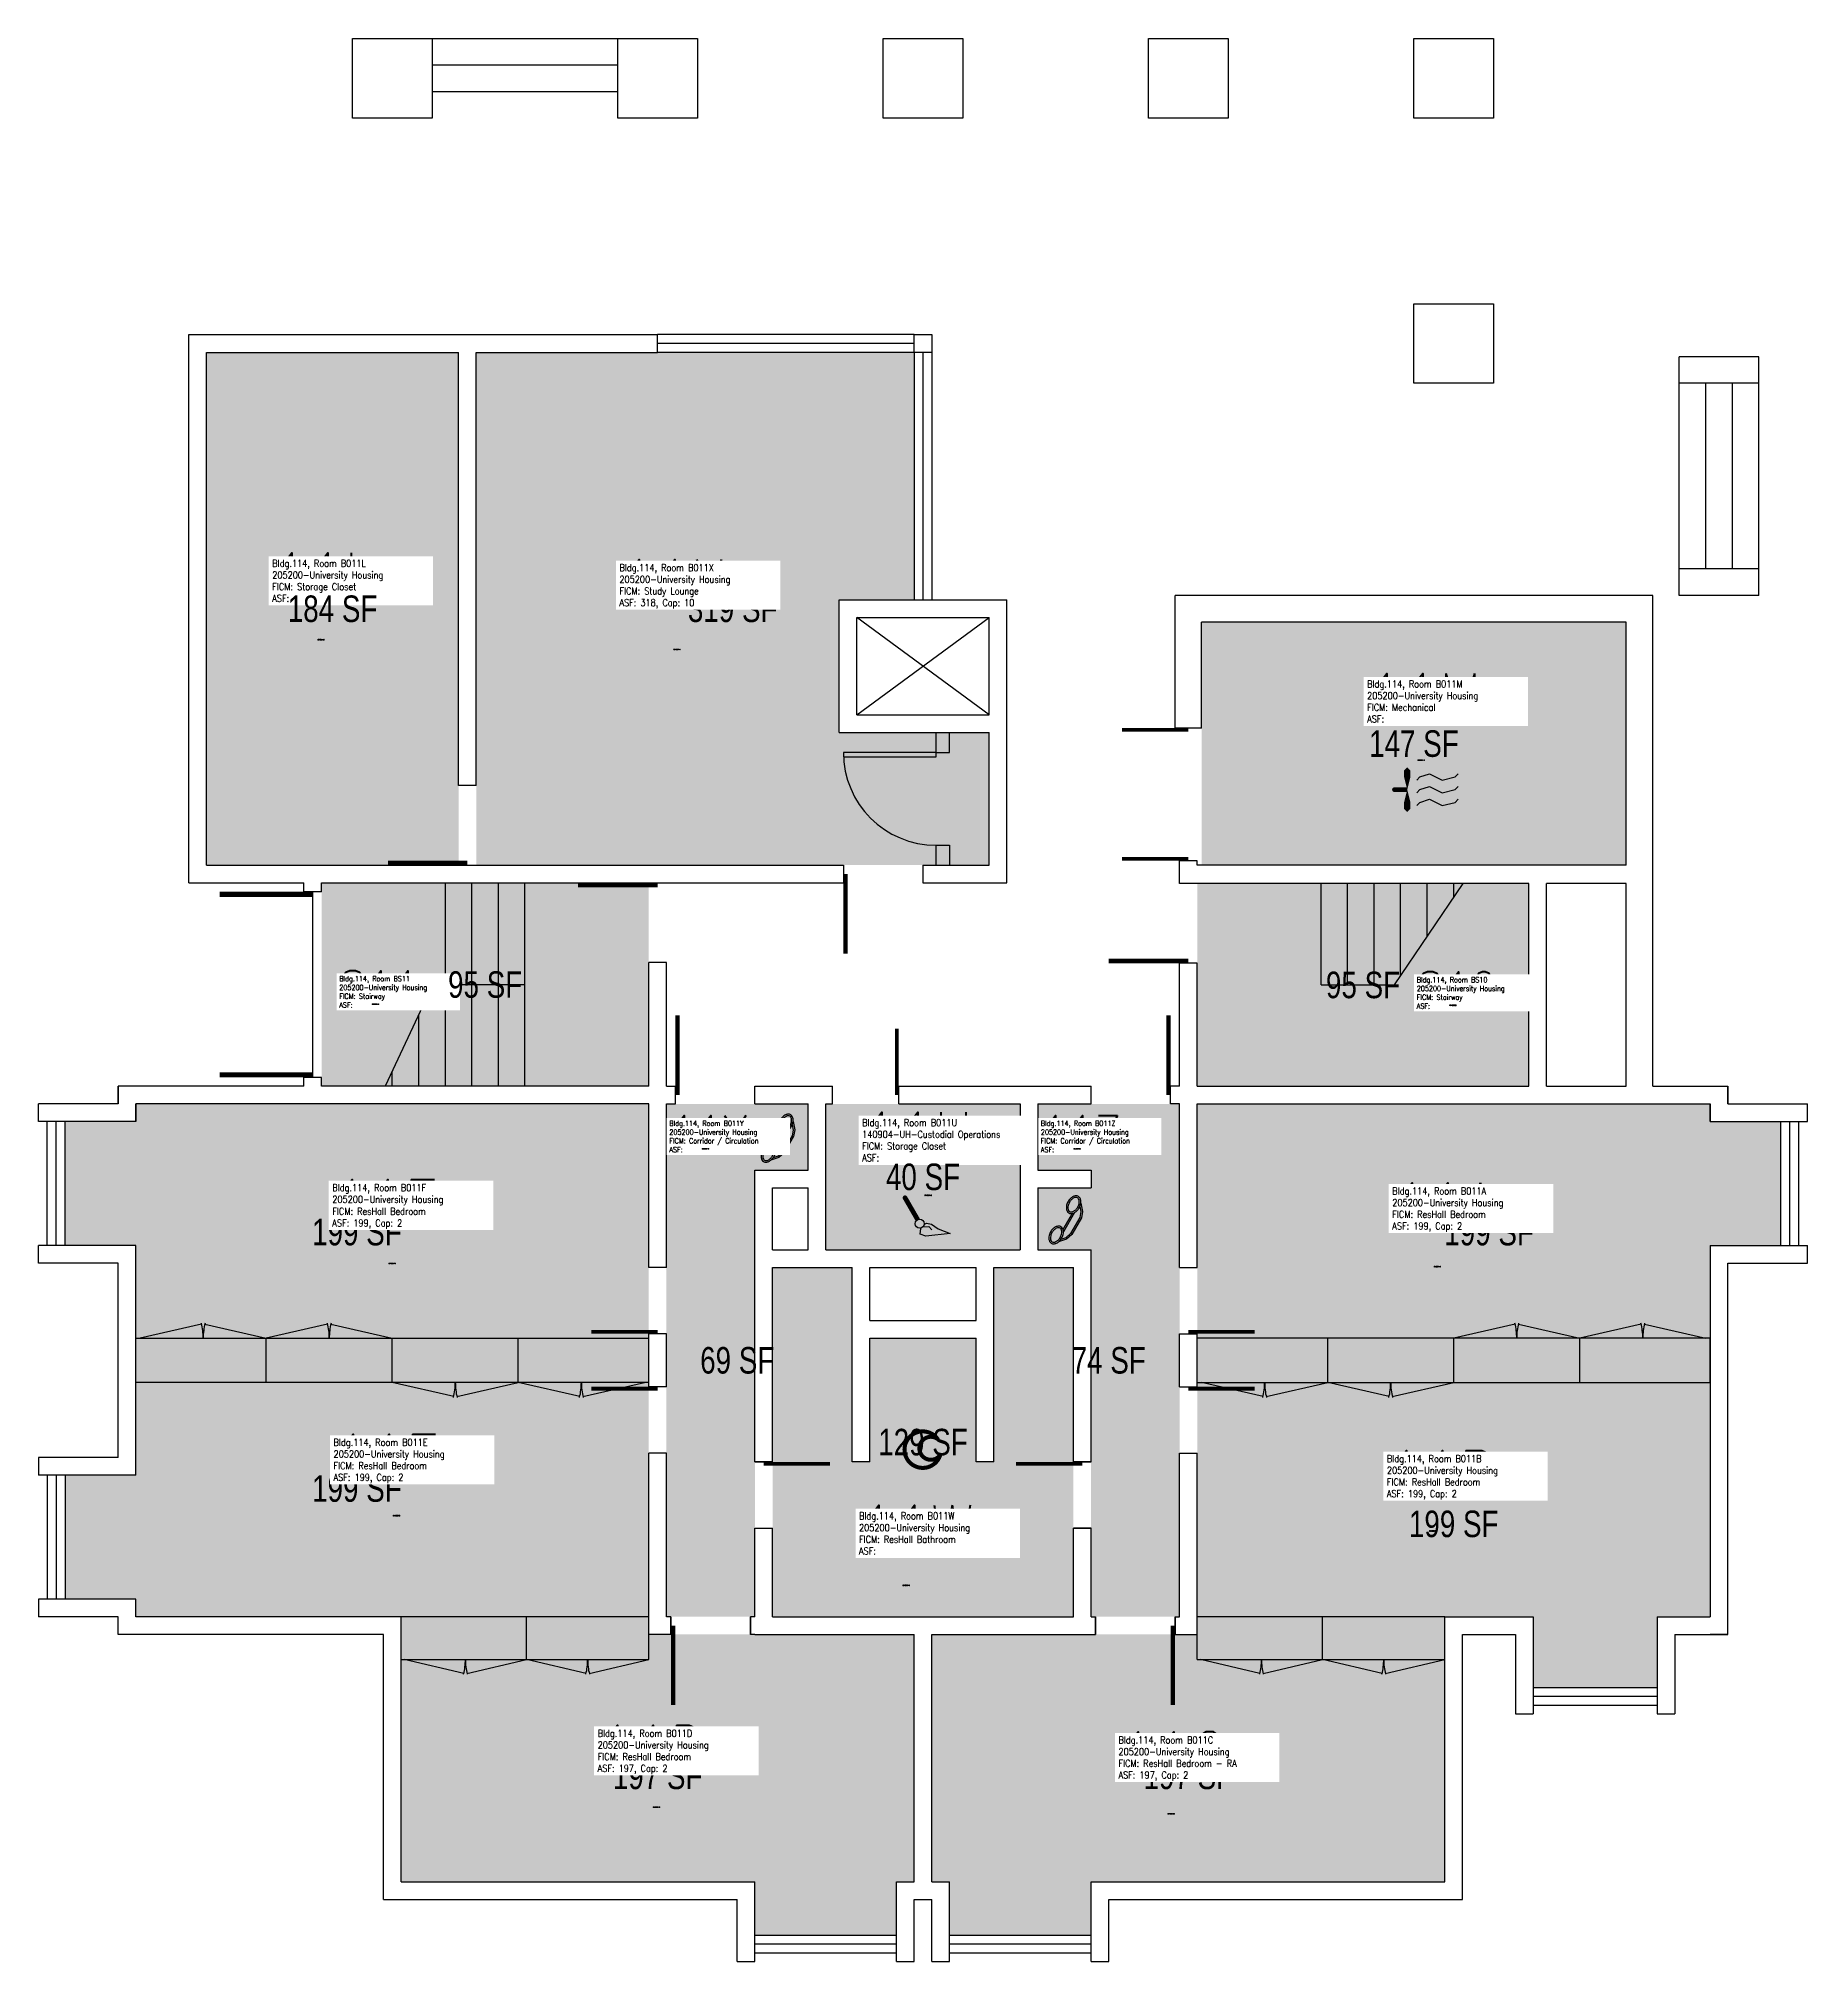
# Model space of a CAD drawing. Header units: inches. Extents: x 0 to 1426, y 0 to 1318.
# Drawn here: x 420 to 1220, y 448 to 1318 of the extents above; entities that cross this region are included whole.
import ezdxf
from ezdxf.enums import TextEntityAlignment as Align

# ---------------------------------------------------------------- set-up
doc = ezdxf.new("R2010")
doc.units = ezdxf.units.IN
doc.header["$LTSCALE"] = 10
doc.header["$MEASUREMENT"] = 0
doc.layers.get('0').update_dxf_attribs({"linetype": 'CONTINUOUS'})
for name, color, linetype in [('A-COLS', 5, 'CONTINUOUS'), ('A-DOOR', 2, 'CONTINUOUS'), ('A-FLOR', 3, 'CONTINUOUS'), ('A-GLAZ', 1, 'CONTINUOUS'), ('A-GLAZ-SILL', 2, 'CONTINUOUS'), ('A-IDEN-ICON', 4, 'CONTINUOUS'), ('A-IDEN-RNUM', 7, 'CONTINUOUS'), ('A-IDEN-SNUM', 4, 'CONTINUOUS'), ('A-IDEN-VNUM', 4, 'CONTINUOUS'), ('A-SITE', 3, 'CONTINUOUS'), ('A-WALL', 7, 'CONTINUOUS'), ('AREA-TEXT', 3, 'CONTINUOUS'), ('Rooms-Category-Color', 7, 'CONTINUOUS'), ('Rooms-College-Color', 7, 'CONTINUOUS'), ('Rooms-Department-Color', 7, 'CONTINUOUS'), ('Rooms-Division-Color', 7, 'CONTINUOUS'), ('Rooms-Information', 7, 'CONTINUOUS')]:
    doc.layers.add(name, color=color, linetype=linetype)
doc.styles.add('AREA', font='arial.ttf', dxfattribs={"width": 0.75, "height": 24})
doc.styles.add('ROOMSNUMBER', font='txt.shx', dxfattribs={"height": 0.03})
doc.styles.add('ROOMVNUMBER', font='simplex.shx', dxfattribs={"width": 0.85})

msp = doc.modelspace()

# ---------------------------------------------------------------- texts
at = {"layer": 'A-IDEN-RNUM', "style": 'ROOMSNUMBER'}
for s, p in [('0011-L0', (546.23, 1045.81)), ('0011-X0', (707.19, 1041.43)), ('0011-M0', (1043.69, 991.28)), ('0S11-00', (570.82, 880.89)), ('0S10-00', (1058.1, 880.43)), ('0011-Y0', (720.1, 815.46)), ('0011-Z0', (888.1, 815.46)), ('0011-U0', (820.78, 794.47)), ('0011-F0', (578.38, 763.63)), ('0011-A0', (1051.05, 762.2)), ('0011-E0', (580.4, 649.53)), ('0011-B0', (1048.99, 642.59)), ('0011-W0', (810.77, 617.99)), ('0011-D0', (697.93, 517.62)), ('0011-C0', (930.65, 514.68))]:
    msp.add_text(s, height=0.36, rotation=360, dxfattribs=at).set_placement(p)
at = {"layer": 'A-IDEN-SNUM', "style": 'ROOMSNUMBER'}
for s, p in [('1140B011L0', (546.23, 1045.81)), ('1140B011X0', (707.19, 1041.43)), ('1140B011M0', (1043.69, 991.28)), ('1140BS1100', (570.82, 880.89)), ('1140BS1000', (1058.1, 880.43)), ('1140B011Y0', (720.1, 815.46)), ('1140B011Z0', (888.1, 815.46)), ('1140B011U0', (820.78, 794.47)), ('1140B011F0', (578.38, 763.63)), ('1140B011A0', (1051.05, 762.2)), ('1140B011E0', (580.4, 649.53)), ('1140B011B0', (1048.99, 642.59)), ('1140B011W0', (810.77, 617.99)), ('1140B011D0', (697.93, 517.62)), ('1140B011C0', (930.65, 514.68))]:
    msp.add_text(s, height=0.36, rotation=360, dxfattribs=at).set_placement(p)
at = {"layer": 'A-IDEN-VNUM', "style": 'ROOMVNUMBER', "width": 0.85}
for s, height, p in [('11L', 22.238, (525.72, 1063.13)), ('11X', 22.238, (682.71, 1060.08)), ('11M', 22.238, (1020.85, 1008.52)), ('S11', 16.678, (556.01, 879.54)), ('S10', 16.678, (1043.29, 879.07)), ('11Y', 16.678, (705.29, 814.11)), ('11U', 22.238, (792.49, 810.01)), ('11Z', 16.678, (873.29, 814.11)), ('11F', 22.238, (552.88, 779.52)), ('11A', 22.238, (1032.23, 778.11)), ('11E', 22.238, (553.44, 664.39)), ('11B', 22.238, (1029.79, 656.97)), ('11W', 22.238, (791.07, 632.16)), ('11D', 22.238, (672.87, 532.77)), ('11C', 22.238, (908.39, 529.73))]:
    msp.add_text(s, height=height, rotation=360, dxfattribs=at).set_placement(p)
at = {"layer": 'AREA-TEXT', "style": 'AREA', "width": 0.75}
for s, p in [('184 SF', (553, 1060)), ('319 SF', (733.94, 1060)), ('147 SF', (1042, 999)), ('95 SF', (622, 890)), ('95 SF', (1019, 889.82)), ('40 SF', (820, 803)), ('199 SF', (564, 778)), ('199 SF', (1076, 778)), ('69 SF', (736, 720)), ('74 SF', (904, 720)), ('129 SF', (820, 683)), ('199 SF', (564, 662)), ('199 SF', (1060, 646)), ('197 SF', (700, 532)), ('197 SF', (940, 532))]:
    msp.add_text(s, height=12, dxfattribs=at).set_placement(p, align=Align.MIDDLE_CENTER)

# ---------------------------------------------------------------- blocks, each defined once
blk = doc.blocks.new('CPPHONE')
at = {"color": 0, "linetype": 'ByBlock'}
for p, q in [((0.0096, 0.0252), (-0.0196, -0.0252)), ((0.0169, 0.0279), (-0.0182, -0.0329))]:
    blk.add_line(p, q, dxfattribs=at)
for points in [[(0.0288, 0.0786, 0.139889), (0.0216, 0.0804, 0.107118), (0.0122, 0.0781, 0.079812), (0.0039, 0.0722, 0.067459), (-0.0035, 0.0626, 0.067459), (-0.008, 0.0515, 0.079812), (-0.009, 0.0413, 0.107118), (-0.0064, 0.032, 0.139889), (-0.0012, 0.0267, 0.139889), (0.0061, 0.0248, 0.107118), (0.0155, 0.0272, 0.079812), (0.0238, 0.0331, 0.067459), (0.0312, 0.0426, 0.067459), (0.0357, 0.0538, 0.079812), (0.0367, 0.0639, 0.107118), (0.034, 0.0732, 0.139889)], [(0.0263, 0.0743, 0.139889), (0.0218, 0.0754, 0.107118), (0.0144, 0.0736, 0.079812), (0.0074, 0.0686, 0.067459), (0.0008, 0.0601, 0.067459), (-0.0032, 0.0502, 0.079812), (-0.004, 0.0417, 0.107118), (-0.0019, 0.0344, 0.139889), (0.0013, 0.031, 0.139889), (0.0059, 0.0298, 0.107118), (0.0133, 0.0317, 0.079812), (0.0203, 0.0367, 0.067459), (0.0268, 0.0451, 0.067459), (0.0309, 0.055, 0.079812), (0.0317, 0.0636, 0.107118), (0.0296, 0.0709, 0.139889)], [(-0.0262, -0.0167, 0.139889), (-0.0334, -0.0148, 0.107118), (-0.0428, -0.0172, 0.079812), (-0.0511, -0.0231, 0.067459), (-0.0585, -0.0326, 0.067459), (-0.063, -0.0438, 0.079812), (-0.064, -0.0539, 0.107118), (-0.0614, -0.0632, 0.139889), (-0.0562, -0.0686, 0.139889), (-0.0489, -0.0704, 0.107118), (-0.0395, -0.0681, 0.079812), (-0.0312, -0.0622, 0.067459), (-0.0238, -0.0526, 0.067459), (-0.0193, -0.0415, 0.079812), (-0.0183, -0.0313, 0.107118), (-0.021, -0.022, 0.139889)], [(-0.0287, -0.021, 0.139889), (-0.0332, -0.0198, 0.107118), (-0.0406, -0.0217, 0.079812), (-0.0476, -0.0267, 0.067459), (-0.0542, -0.0351, 0.067459), (-0.0582, -0.045, 0.079812), (-0.059, -0.0536, 0.107118), (-0.0569, -0.0609, 0.139889), (-0.0537, -0.0643, 0.139889), (-0.0491, -0.0654, 0.107118), (-0.0417, -0.0636, 0.079812), (-0.0347, -0.0586, 0.067459), (-0.0282, -0.0501, 0.067459), (-0.0241, -0.0402, 0.079812), (-0.0233, -0.0317, 0.107118), (-0.0254, -0.0244, 0.139889)]]:
    blk.add_lwpolyline(points, format="xyb", close=True, dxfattribs=at)
for points in [[(0.0364, 0.0572), (0.0417, 0.0308), (0.0382, 0.0108), (0.0082, -0.0411), (-0.0083, -0.0558), (-0.0338, -0.0645)], [(0.0334, 0.047), (0.0366, 0.0307), (0.0334, 0.0126), (0.0043, -0.0379), (-0.0109, -0.0514), (-0.0265, -0.0567)]]:
    blk.add_lwpolyline(points, dxfattribs=at)
blk = doc.blocks.new('CPBATH')
at = {"color": 0, "linetype": 'ByBlock', "const_width": 0.0127}
for points in [[(0.0571, 0.0168, 0.861492), (-0.0551, 0, 1)], [(-0.0551, 0, 0.726902), (0.0487, -0.0337, 1)], [(0.0571, 0.0168, 0.729002), (-0.0084, -0.0042, 1)], [(-0.0084, -0.0042, 0.609468), (0.0487, -0.0337, 1)]]:
    blk.add_lwpolyline(points, format="xyb", dxfattribs=at)
at = {"color": 0, "linetype": 'ByBlock', "const_width": 0.00637}
for points in [[(0.0544, 0.0152, 1), (0.0599, 0.0184, 1)], [(0.0459, -0.0353, 1), (0.0515, -0.0321, 1)]]:
    blk.add_lwpolyline(points, format="xyb", close=True, dxfattribs=at)
blk = doc.blocks.new('CPMECH')
at = {"color": 0, "linetype": 'ByBlock'}
for p, q in [((0.005, 0.025), (0.015, 0.035)), ((0.015, 0.035), (0.045, 0.045)), ((0.015, -0.005), (0.045, 0.005)), ((0.045, 0.045), (0.085, 0.025)), ((0.045, 0.005), (0.085, -0.015)), ((0.085, 0.025), (0.125, 0.035)), ((0.125, 0.035), (0.135, 0.045)), ((0.125, -0.005), (0.135, 0.005)), ((0.005, -0.015), (0.015, -0.005)), ((0.005, -0.055), (0.015, -0.045)), ((0.015, -0.045), (0.045, -0.035)), ((0.045, -0.035), (0.085, -0.055)), ((0.085, -0.015), (0.125, -0.005)), ((0.085, -0.055), (0.125, -0.045)), ((0.125, -0.045), (0.135, -0.035))]:
    blk.add_line(p, q, dxfattribs=at)
for points in [[(-0.025, -0.005, 0, 0.02, 0), (-0.025, 0.035, 0.02, 0.02, 0), (-0.025, 0.055, 0.02, 0, 0), (-0.025, 0.065, 0, 0, 0)], [(-0.025, -0.005, 0, 0.02, 0), (-0.025, -0.045, 0.02, 0.02, 0), (-0.025, -0.065, 0.02, 0, 0), (-0.025, -0.075, 0, 0, 0)]]:
    blk.add_lwpolyline(points, format="xyseb", dxfattribs=at)
at = {"color": 0, "linetype": 'ByBlock', "const_width": 0.015}
blk.add_lwpolyline([(-0.025, -0.005), (-0.065, -0.005)], dxfattribs=at)
at = {"color": 0, "linetype": 'ByBlock', "const_width": 0.0075}
blk.add_lwpolyline([(-0.0682, -0.0069, 1), (-0.0618, -0.0031, 1)], format="xyb", close=True, dxfattribs=at)
blk = doc.blocks.new('CPCUST')
at = {"color": 0, "linetype": 'ByBlock'}
for p, q in [((0.0171, -0.0639), (0.02, -0.0466)), ((0.0262, -0.0408), (0.0446, -0.0406)), ((0.0297, -0.0341), (0.0376, -0.0302)), ((0.0376, -0.0302), (0.0533, -0.0324)), ((0.0446, -0.0406), (0.0543, -0.0505)), ((0.0533, -0.0324), (0.0745, -0.0479)), ((0.0745, -0.0479), (0.1117, -0.0625)), ((0.0358, -0.0705), (0.0171, -0.0639)), ((0.1117, -0.0625), (0.0358, -0.0705))]:
    blk.add_line(p, q, dxfattribs=at)
at = {"color": 0, "linetype": 'ByBlock', "const_width": 0.0075}
blk.add_lwpolyline([(-0.0332, 0.0481, 1), (-0.0268, 0.0519, 1)], format="xyb", close=True, dxfattribs=at)
at = {"color": 0, "linetype": 'ByBlock', "const_width": 0.015}
blk.add_lwpolyline([(-0.03, 0.05), (0.01, -0.0193)], dxfattribs=at)
at = {"color": 0, "linetype": 'ByBlock'}
blk.add_circle((0.0158, -0.0313), 0.0141, dxfattribs=at)

# ---------------------------------------------------------------- hatches: boundary and pattern name
at = {"layer": 'Rooms-Category-Color', "true_color": 0x728ef3}
for points in [[(496, 944), (610, 944), (610, 1176), (496, 1176)], [(618, 1176), (618, 944), (849.88, 944), (849.88, 1004), (782.13, 1004), (782.13, 1064), (816, 1064), (816, 1176)], [(696, 720), (696, 836), (464, 836), (464, 828), (432, 828), (432, 772), (464, 772), (464, 720)], [(776, 836), (864, 836), (864, 770), (776, 770)], [(944, 720), (944, 836), (1176, 836), (1176, 828), (1208, 828), (1208, 772), (1176, 772), (1176, 720)], [(788, 762), (752, 762), (752, 604), (888, 604), (888, 762), (852, 762), (852, 674), (844, 674), (844, 730), (796, 730), (796, 674), (788, 674)], [(696, 720), (696, 604), (464, 604), (464, 612), (432, 612), (432, 668), (464, 668), (464, 720)], [(944, 720), (944, 604), (1096, 604), (1096, 572), (1152, 572), (1152, 604), (1176, 604), (1176, 720)], [(744, 484), (744, 460), (808, 460), (808, 484), (816, 484), (816, 596), (696, 596), (696, 604), (584, 604), (584, 484)], [(896, 484), (896, 460), (832, 460), (832, 484), (824, 484), (824, 596), (944, 596), (944, 604), (1056, 604), (1056, 484)]]:
    msp.add_hatch(color=171, dxfattribs=at).paths.add_polyline_path(points)
at = {"layer": 'Rooms-Category-Color', "true_color": 0xadadad}
for points in [[(946, 1054), (1138, 1054), (1138, 944), (946, 944)], [(548, 936), (696, 936), (696, 844), (548, 844)], [(944, 844), (1094, 844), (1094, 935.64), (944, 935.64)], [(744, 604), (704, 604), (704, 836), (768, 836), (768, 806), (744, 806)], [(936, 836), (872, 836), (872, 806), (896, 806), (896, 798), (872, 798), (872, 770), (896, 770), (896, 604), (936, 604)]]:
    msp.add_hatch(color=253, dxfattribs=at).paths.add_polyline_path(points)
at = {"layer": 'Rooms-College-Color', "true_color": 0xadadad}
for points in [[(496, 944), (610, 944), (610, 1176), (496, 1176)], [(618, 1176), (618, 944), (849.88, 944), (849.88, 1004), (782.13, 1004), (782.13, 1064), (816, 1064), (816, 1176)], [(946, 1054), (1138, 1054), (1138, 944), (946, 944)], [(548, 936), (696, 936), (696, 844), (548, 844)], [(944, 844), (1094, 844), (1094, 935.64), (944, 935.64)], [(696, 720), (696, 836), (464, 836), (464, 828), (432, 828), (432, 772), (464, 772), (464, 720)], [(744, 604), (704, 604), (704, 836), (768, 836), (768, 806), (744, 806)], [(776, 836), (864, 836), (864, 770), (776, 770)], [(936, 836), (872, 836), (872, 806), (896, 806), (896, 798), (872, 798), (872, 770), (896, 770), (896, 604), (936, 604)], [(944, 720), (944, 836), (1176, 836), (1176, 828), (1208, 828), (1208, 772), (1176, 772), (1176, 720)], [(788, 762), (752, 762), (752, 604), (888, 604), (888, 762), (852, 762), (852, 674), (844, 674), (844, 730), (796, 730), (796, 674), (788, 674)], [(696, 720), (696, 604), (464, 604), (464, 612), (432, 612), (432, 668), (464, 668), (464, 720)], [(944, 720), (944, 604), (1096, 604), (1096, 572), (1152, 572), (1152, 604), (1176, 604), (1176, 720)], [(744, 484), (744, 460), (808, 460), (808, 484), (816, 484), (816, 596), (696, 596), (696, 604), (584, 604), (584, 484)], [(896, 484), (896, 460), (832, 460), (832, 484), (824, 484), (824, 596), (944, 596), (944, 604), (1056, 604), (1056, 484)]]:
    msp.add_hatch(color=253, dxfattribs=at).paths.add_polyline_path(points)
at = {"layer": 'Rooms-Department-Color', "true_color": 0x604aed}
for points in [[(496, 944), (610, 944), (610, 1176), (496, 1176)], [(618, 1176), (618, 944), (849.88, 944), (849.88, 1004), (782.13, 1004), (782.13, 1064), (816, 1064), (816, 1176)], [(696, 720), (696, 836), (464, 836), (464, 828), (432, 828), (432, 772), (464, 772), (464, 720)], [(776, 836), (864, 836), (864, 770), (776, 770)], [(944, 720), (944, 836), (1176, 836), (1176, 828), (1208, 828), (1208, 772), (1176, 772), (1176, 720)], [(788, 762), (752, 762), (752, 604), (888, 604), (888, 762), (852, 762), (852, 674), (844, 674), (844, 730), (796, 730), (796, 674), (788, 674)], [(696, 720), (696, 604), (464, 604), (464, 612), (432, 612), (432, 668), (464, 668), (464, 720)], [(944, 720), (944, 604), (1096, 604), (1096, 572), (1152, 572), (1152, 604), (1176, 604), (1176, 720)], [(744, 484), (744, 460), (808, 460), (808, 484), (816, 484), (816, 596), (696, 596), (696, 604), (584, 604), (584, 484)], [(896, 484), (896, 460), (832, 460), (832, 484), (824, 484), (824, 596), (944, 596), (944, 604), (1056, 604), (1056, 484)]]:
    msp.add_hatch(color=173, dxfattribs=at).paths.add_polyline_path(points)
at = {"layer": 'Rooms-Department-Color', "true_color": 0xacacac}
for points in [[(946, 1054), (1138, 1054), (1138, 944), (946, 944)], [(548, 936), (696, 936), (696, 844), (548, 844)], [(944, 844), (1094, 844), (1094, 935.64), (944, 935.64)], [(744, 604), (704, 604), (704, 836), (768, 836), (768, 806), (744, 806)], [(936, 836), (872, 836), (872, 806), (896, 806), (896, 798), (872, 798), (872, 770), (896, 770), (896, 604), (936, 604)]]:
    msp.add_hatch(color=253, dxfattribs=at).paths.add_polyline_path(points)
at = {"layer": 'Rooms-Division-Color', "true_color": 0x604aed}
for points in [[(496, 944), (610, 944), (610, 1176), (496, 1176)], [(618, 1176), (618, 944), (849.88, 944), (849.88, 1004), (782.13, 1004), (782.13, 1064), (816, 1064), (816, 1176)], [(696, 720), (696, 836), (464, 836), (464, 828), (432, 828), (432, 772), (464, 772), (464, 720)], [(776, 836), (864, 836), (864, 770), (776, 770)], [(944, 720), (944, 836), (1176, 836), (1176, 828), (1208, 828), (1208, 772), (1176, 772), (1176, 720)], [(788, 762), (752, 762), (752, 604), (888, 604), (888, 762), (852, 762), (852, 674), (844, 674), (844, 730), (796, 730), (796, 674), (788, 674)], [(696, 720), (696, 604), (464, 604), (464, 612), (432, 612), (432, 668), (464, 668), (464, 720)], [(944, 720), (944, 604), (1096, 604), (1096, 572), (1152, 572), (1152, 604), (1176, 604), (1176, 720)], [(744, 484), (744, 460), (808, 460), (808, 484), (816, 484), (816, 596), (696, 596), (696, 604), (584, 604), (584, 484)], [(896, 484), (896, 460), (832, 460), (832, 484), (824, 484), (824, 596), (944, 596), (944, 604), (1056, 604), (1056, 484)]]:
    msp.add_hatch(color=173, dxfattribs=at).paths.add_polyline_path(points)
at = {"layer": 'Rooms-Division-Color', "true_color": 0xadadad}
for points in [[(946, 1054), (1138, 1054), (1138, 944), (946, 944)], [(548, 936), (696, 936), (696, 844), (548, 844)], [(944, 844), (1094, 844), (1094, 935.64), (944, 935.64)], [(744, 604), (704, 604), (704, 836), (768, 836), (768, 806), (744, 806)], [(936, 836), (872, 836), (872, 806), (896, 806), (896, 798), (872, 798), (872, 770), (896, 770), (896, 604), (936, 604)]]:
    msp.add_hatch(color=253, dxfattribs=at).paths.add_polyline_path(points)

# ---------------------------------------------------------------- linework, layer by layer
at = {"layer": 'A-COLS'}
for points in [[(562, 1282), (562, 1318), (598, 1318), (598, 1282)], [(682, 1282), (682, 1318), (718, 1318), (718, 1282)], [(802, 1282), (802, 1318), (838, 1318), (838, 1282)], [(922, 1282), (922, 1318), (958, 1318), (958, 1282)], [(1042, 1282), (1042, 1318), (1078, 1318), (1078, 1282)], [(1042, 1162), (1042, 1198), (1078, 1198), (1078, 1162)]]:
    msp.add_lwpolyline(points, close=True, dxfattribs=at)
at = {"layer": 'A-DOOR'}
for p, q in [((826, 995), (784, 995)), ((784, 995), (784, 993)), ((784, 993), (826, 993)), ((826, 993), (826, 995))]:
    msp.add_line(p, q, dxfattribs=at)
for points in [[(940, 1005.17, 1.67, 1.67, 0), (910, 1005.17, 0, 0, 0.414214), (940, 976, 0, 0, 0.814237)], [(614, 945, 2, 2, 0), (578, 945, 0, 0, -0.414214), (614, 980, 0, 0, -0.814237)], [(940, 946.83, 1.67, 1.67, 0), (910, 946.83, 0, 0, -0.414214), (940, 976, 0, 0, -0.814237)], [(785, 940, 2, 2, 0), (785, 904, 0, 0, 0.414214), (820, 940, 0, 0, 0.814237)], [(544, 930.83, 2.33, 2.33, 0), (502, 930.83, 0, 0, 0.414214), (544, 890, 0, 0, 0.814237)], [(700, 935, 2, 2, 0), (664, 935, 0, 0, 0.414214), (700, 900, 0, 0, 0.814237)], [(940, 900.64, 2, 2, 0), (904, 900.64, 0, 0, -0.414214), (940, 935.64, 0, 0, -0.814237)], [(544, 849.17, 2.33, 2.33, 0), (502, 849.17, 0, 0, -0.414214), (544, 890, 0, 0, -0.814237)], [(709, 840, 2, 2, 0), (709, 876, 0, 0, -0.414214), (744, 840, 0, 0, -0.814237)], [(808.17, 840, 1.67, 1.67, 0), (808.17, 870, 0, 0, 0.414214), (779, 840, 0, 0, 0.814237)], [(931, 840, 2, 2, 0), (931, 876, 0, 0, 0.414214), (896, 840, 0, 0, 0.814237)], [(700, 732.83, 1.67, 1.67, 0), (670, 732.83, 0, 0, -0.414214), (700, 762, 0, 0, -0.814237)], [(940, 732.83, 1.67, 1.67, 0), (970, 732.83, 0, 0, 0.414214), (940, 762, 0, 0, 0.814237)], [(700, 707.17, 1.67, 1.67, 0), (670, 707.17, 0, 0, 0.414214), (700, 678, 0, 0, 0.814237)], [(940, 707.17, 1.67, 1.67, 0), (970, 707.17, 0, 0, -0.414214), (940, 678, 0, 0, -0.814237)], [(748, 673.17, 1.67, 1.67, 0), (778, 673.17, 0, 0, -0.414214), (748, 644, 0, 0, -0.814237)], [(892, 673.17, 1.67, 1.67, 0), (862, 673.17, 0, 0, 0.414214), (892, 644, 0, 0, 0.814237)], [(707, 600, 2, 2, 0), (707, 564, 0, 0, 0.414214), (742, 600, 0, 0, 0.814237)], [(933, 600, 2, 2, 0), (933, 564, 0, 0, -0.414214), (898, 600, 0, 0, -0.814237)]]:
    msp.add_lwpolyline(points, format="xyseb", dxfattribs=at)
msp.add_arc((826, 995), 42, 180, 270, dxfattribs=at)
at = {"layer": 'A-FLOR'}
for p, q in [((544, 848), (544, 932)), ((604, 844), (604, 936)), ((616, 844), (616, 936)), ((628, 844), (628, 936)), ((640, 844), (640, 936)), ((1000, 889.82), (1000, 935.64)), ((1012, 889.82), (1012, 935.64)), ((1024, 889.82), (1024, 935.64)), ((1033.23, 889.82), (1064.33, 935.64)), ((1036, 893.91), (1036, 935.64)), ((1048, 911.58), (1048, 935.64)), ((1060, 929.26), (1060, 935.64)), ((598.32, 890), (640, 890)), ((1000, 889.82), (1033.23, 889.82)), ((592, 844), (592, 876.5)), ((580, 844), (580, 850.84)), ((493.77, 736.41), (466, 730)), ((495.23, 736.41), (523, 730)), ((550.77, 736.41), (523, 730)), ((552.23, 736.41), (580, 730)), ((1087.77, 736.41), (1060, 730)), ((1089.23, 736.41), (1117, 730)), ((1144.77, 736.41), (1117, 730)), ((1146.23, 736.41), (1174, 730)), ((464, 710), (464, 730)), ((464, 730), (580, 730)), ((523, 710), (523, 730)), ((580, 710), (580, 730)), ((580, 730), (696, 730)), ((637, 710), (637, 730)), ((696, 710), (696, 730)), ((944, 710), (944, 730)), ((1060, 730), (944, 730)), ((1003, 710), (1003, 730)), ((1060, 710), (1060, 730)), ((1176, 730), (1060, 730)), ((1117, 710), (1117, 730)), ((1176, 710), (1176, 730)), ((580, 710), (464, 710)), ((607.77, 703.59), (580, 710)), ((637, 710), (580, 710)), ((609.23, 703.59), (637, 710)), ((696, 710), (637, 710)), ((664.77, 703.59), (637, 710)), ((694, 710), (637, 710)), ((666.23, 703.59), (694, 710)), ((944, 710), (1003, 710)), ((973.77, 703.59), (946, 710)), ((946, 710), (1003, 710)), ((975.23, 703.59), (1003, 710)), ((1030.77, 703.59), (1003, 710)), ((1003, 710), (1060, 710)), ((1032.23, 703.59), (1060, 710)), ((1060, 710), (1176, 710)), ((584, 584.6), (584, 604)), ((696, 604), (584, 604)), ((640.71, 584.6), (640.71, 604)), ((696, 584.6), (696, 604)), ((944, 584.6), (944, 604)), ((1056, 604), (944, 604)), ((1000.71, 584.6), (1000.71, 604)), ((1056, 584.6), (1056, 604)), ((584, 584.6), (640.71, 584.6)), ((612.36, 578.38), (585.42, 584.6)), ((585.42, 584.6), (640.71, 584.6)), ((613.77, 578.38), (640.71, 584.6)), ((667.65, 578.38), (640.71, 584.6)), ((640.71, 584.6), (696, 584.6)), ((669.06, 578.38), (696, 584.6)), ((944, 584.6), (1000.71, 584.6)), ((972.36, 578.38), (945.42, 584.6)), ((945.42, 584.6), (1000.71, 584.6)), ((973.77, 578.38), (1000.71, 584.6)), ((1027.65, 578.38), (1000.71, 584.6)), ((1000.71, 584.6), (1056, 584.6)), ((1029.06, 578.38), (1056, 584.6))]:
    msp.add_line(p, q, dxfattribs=at)
msp.add_lwpolyline([(598.32, 890), (576.8, 844)], dxfattribs=at)
for centre, radius, start, end in [((466, 730), 28.5, 0, 13.7374), ((523, 730), 28.5, 166.2626, 180), ((523, 730), 28.5, 0, 13.7374), ((580, 730), 28.5, 166.2626, 180), ((1060, 730), 28.5, 0, 13.7374), ((1117, 730), 28.5, 166.2626, 180), ((1117, 730), 28.5, 0, 13.7374), ((1174, 730), 28.5, 166.2626, 180), ((580, 710), 28.5, 346.2626, 0), ((637, 710), 28.5, 180, 193.7374), ((637, 710), 28.5, 346.2626, 0), ((694, 710), 28.5, 180, 193.7374), ((946, 710), 28.5, 346.2626, 0), ((1003, 710), 28.5, 180, 193.7374), ((1003, 710), 28.5, 346.2626, 0), ((1060, 710), 28.5, 180, 193.7374), ((585.42, 584.6), 27.64, 346.2626, 0), ((640.71, 584.6), 27.64, 180, 193.7374), ((640.71, 584.6), 27.64, 346.2626, 0), ((696, 584.6), 27.64, 180, 193.7374), ((945.42, 584.6), 27.64, 346.2626, 0), ((1000.71, 584.6), 27.64, 180, 193.7374), ((1000.71, 584.6), 27.64, 346.2626, 0), ((1056, 584.6), 27.64, 180, 193.7374)]:
    msp.add_arc(centre, radius, start, end, dxfattribs=at)
at = {"layer": 'A-GLAZ'}
for p, q in [((816, 1180), (700, 1180)), ((820, 1176), (820, 1064)), ((428, 772), (428, 828)), ((1212, 772), (1212, 828)), ((428, 668), (428, 612)), ((1096, 568), (1152, 568)), ((744, 456), (808, 456)), ((832, 456), (896, 456))]:
    msp.add_line(p, q, dxfattribs=at)
at = {"layer": 'A-GLAZ-SILL'}
for p, q in [((816, 1184), (700, 1184)), ((816, 1176), (700, 1176)), ((816, 1176), (816, 1064)), ((824, 1176), (824, 1064)), ((424, 772), (424, 828)), ((432, 772), (432, 828)), ((1208, 772), (1208, 828)), ((1216, 772), (1216, 828)), ((424, 668), (424, 612)), ((432, 668), (432, 612)), ((1096, 572), (1152, 572)), ((1096, 564), (1152, 564)), ((744, 460), (808, 460)), ((832, 460), (896, 460)), ((744, 452), (808, 452)), ((832, 452), (896, 452))]:
    msp.add_line(p, q, dxfattribs=at)
at = {"layer": 'A-SITE'}
for p, q in [((598, 1318), (682, 1318)), ((598, 1306), (682, 1306)), ((598, 1294), (682, 1294)), ((1198, 1174), (1162, 1174)), ((1162, 1162), (1162, 1174)), ((1198, 1162), (1198, 1174)), ((1198, 1162), (1162, 1162)), ((1162, 1078), (1162, 1162)), ((1174, 1078), (1174, 1162)), ((1186, 1078), (1186, 1162)), ((1198, 1078), (1198, 1162)), ((1162, 1066), (1162, 1078)), ((1198, 1078), (1162, 1078)), ((1198, 1066), (1198, 1078)), ((1198, 1066), (1162, 1066))]:
    msp.add_line(p, q, dxfattribs=at)
at = {"layer": 'A-WALL'}
for p, q in [((488, 936), (488, 1184)), ((488, 1184), (700, 1184)), ((700, 1176), (700, 1184)), ((496, 944), (496, 1176)), ((496, 1176), (610, 1176)), ((610, 980), (610, 1176)), ((618, 980), (618, 1176)), ((618, 1176), (700, 1176)), ((782.13, 1064), (857.88, 1064)), ((782.13, 1004), (782.13, 1064)), ((857.88, 936), (857.88, 1064)), ((1150, 1066), (934, 1066)), ((934, 1006), (934, 1066)), ((1150, 844), (1150, 1066)), ((849.88, 1012), (790.13, 1056)), ((790.13, 1012), (849.88, 1056)), ((790.13, 1056), (849.88, 1056)), ((790.13, 1012), (790.13, 1056)), ((849.88, 1012), (849.88, 1056)), ((1138, 1054), (946, 1054)), ((946, 1006), (946, 1054)), ((1138, 944), (1138, 1054)), ((790.13, 1012), (849.88, 1012)), ((782.13, 1004), (849.88, 1004)), ((826, 995), (826, 1004)), ((832, 995), (832, 1004)), ((849.88, 944), (849.88, 1004)), ((946, 1006), (934, 1006)), ((946, 1006), (934.17, 1006)), ((826, 995), (832, 995)), ((618, 980), (610, 980)), ((826, 944), (826, 953)), ((826, 953), (832, 953)), ((832, 953), (832, 944)), ((496, 944), (610, 944)), ((610, 944), (784, 944)), ((784, 944), (784, 936)), ((820, 944), (820, 936)), ((820, 944), (820, 936)), ((820, 944), (849.88, 944)), ((944, 946), (936, 946)), ((936, 944), (936, 946)), ((944, 946), (936, 946)), ((936, 935.64), (936, 944)), ((944, 944), (944, 946)), ((1138, 944), (944, 944)), ((488, 936), (540, 936)), ((540, 932), (540, 936)), ((548, 932), (540, 932)), ((548, 932), (548, 936)), ((548, 936), (784, 936)), ((820, 936), (857.88, 936)), ((1094, 935.64), (936, 935.64)), ((1094, 844), (1094, 935.64)), ((1138, 935.64), (1102, 935.64)), ((1102, 844), (1102, 935.64)), ((1138, 844), (1138, 935.64)), ((696, 844), (696, 900)), ((704, 900), (696, 900)), ((704, 900), (696, 900)), ((704, 844), (704, 900)), ((936, 844), (936, 899.64)), ((944, 899.64), (936, 899.64)), ((944, 844), (944, 899.64)), ((456, 844), (456, 836)), ((456, 836), (456, 844)), ((456, 844), (456, 836)), ((456, 836), (456, 844)), ((540, 844), (456, 844)), ((540, 844), (540, 848)), ((548, 848), (540, 848)), ((548, 844), (548, 848)), ((696, 844), (548, 844)), ((704, 844), (708, 844)), ((708, 836), (708, 844)), ((708, 836), (708, 844)), ((744, 836), (744, 844)), ((744, 844), (779, 844)), ((744, 836), (744, 844)), ((779, 836), (779, 844)), ((779, 836), (779, 844)), ((809, 844), (896, 844)), ((809, 836), (809, 844)), ((896, 836), (896, 844)), ((896, 836), (896, 844)), ((896, 836), (896, 844)), ((936, 844), (932, 844)), ((932, 836), (932, 844)), ((932, 836), (932, 844)), ((944, 844), (1094, 844)), ((1102, 844), (1138, 844)), ((1150, 844), (1184, 844)), ((1184, 844), (1184, 836)), ((1184, 836), (1184, 844)), ((1184, 844), (1184, 836)), ((456, 836), (420, 836)), ((420, 828), (420, 836)), ((696, 836), (464, 836)), ((464, 836), (464, 828)), ((464, 828), (464, 836)), ((464, 836), (464, 828)), ((464, 828), (464, 836)), ((696, 762), (696, 836)), ((704, 836), (708, 836)), ((704, 762), (704, 836)), ((744, 836), (768, 836)), ((768, 806), (768, 836)), ((776, 770), (776, 836)), ((776, 836), (779, 836)), ((809, 836), (864, 836)), ((864, 836), (864, 770)), ((872, 836), (872, 806)), ((872, 836), (896, 836)), ((936, 836), (932, 836)), ((936, 762), (936, 836)), ((944, 762), (944, 836)), ((944, 836), (1176, 836)), ((1176, 836), (1176, 828)), ((1176, 828), (1176, 836)), ((1176, 836), (1176, 828)), ((1184, 836), (1220, 836)), ((1220, 828), (1220, 836)), ((464, 828), (420, 828)), ((1176, 828), (1220, 828)), ((744, 674), (744, 806)), ((744, 806), (768, 806)), ((872, 806), (896, 806)), ((896, 806), (896, 798)), ((752, 798), (768, 798)), ((752, 770), (752, 798)), ((768, 770), (768, 798)), ((872, 798), (896, 798)), ((872, 798), (872, 770)), ((464, 772), (420, 772)), ((420, 764), (420, 772)), ((464, 668), (464, 772)), ((752, 770), (768, 770)), ((776, 770), (864, 770)), ((872, 770), (896, 770)), ((896, 674), (896, 770)), ((1176, 772), (1220, 772)), ((1176, 772), (1176, 604)), ((1220, 764), (1220, 772)), ((456, 764), (420, 764)), ((456, 676), (456, 764)), ((704, 762), (696, 762)), ((704, 762), (696, 762)), ((752, 674), (752, 762)), ((752, 762), (788, 762)), ((788, 674), (788, 762)), ((796, 762), (844, 762)), ((796, 738), (796, 762)), ((844, 738), (844, 762)), ((852, 674), (852, 762)), ((852, 762), (888, 762)), ((888, 674), (888, 762)), ((936, 762), (944, 762)), ((936, 762), (944, 762)), ((1184, 764), (1220, 764)), ((1184, 596), (1184, 764)), ((696, 708), (696, 732)), ((704, 732), (696, 732)), ((704, 732), (696, 732)), ((704, 708), (704, 732)), ((796, 738), (844, 738)), ((936, 732), (944, 732)), ((936, 708), (936, 732)), ((936, 732), (944, 732)), ((944, 708), (944, 732)), ((796, 674), (796, 730)), ((796, 730), (844, 730)), ((844, 674), (844, 730)), ((704, 708), (696, 708)), ((704, 708), (696, 708)), ((936, 708), (944, 708)), ((936, 708), (944, 708)), ((456, 676), (420, 676)), ((420, 676), (420, 668)), ((696, 596), (696, 678)), ((704, 678), (696, 678)), ((704, 678), (696, 678)), ((704, 604), (704, 678)), ((752, 674), (744, 674)), ((744, 674), (752, 674)), ((796, 674), (788, 674)), ((852, 674), (844, 674)), ((888, 674), (896, 674)), ((896, 674), (888, 674)), ((936, 604), (936, 678)), ((936, 678), (944, 678)), ((936, 678), (944, 678)), ((944, 596), (944, 678)), ((464, 668), (420, 668)), ((744, 604), (744, 644)), ((744, 644), (752, 644)), ((744, 644), (752, 644)), ((752, 604), (752, 644)), ((888, 604), (888, 644)), ((888, 644), (896, 644)), ((896, 644), (888, 644)), ((896, 604), (896, 644)), ((464, 612), (420, 612)), ((420, 612), (420, 604)), ((464, 604), (464, 612)), ((456, 604), (420, 604)), ((456, 596), (456, 604)), ((584, 604), (464, 604)), ((584, 484), (584, 604)), ((706, 604), (704, 604)), ((706, 596), (706, 604)), ((706, 604), (706, 596)), ((742, 596), (742, 604)), ((744, 604), (742, 604)), ((742, 604), (742, 596)), ((752, 604), (888, 604)), ((896, 604), (898, 604)), ((898, 596), (898, 604)), ((898, 604), (898, 596)), ((934, 596), (934, 604)), ((934, 604), (936, 604)), ((934, 604), (934, 596)), ((1056, 604), (1096, 604)), ((1056, 484), (1056, 604)), ((1056, 604), (1096, 604)), ((1096, 604), (1096, 560)), ((1152, 604), (1152, 560)), ((1152, 604), (1176, 604)), ((1152, 604), (1176, 604)), ((576, 596), (456, 596)), ((576, 476), (576, 596)), ((704, 596), (696, 596)), ((706, 596), (704, 596)), ((744, 596), (742, 596)), ((744, 596), (816, 596)), ((816, 484), (816, 596)), ((824, 596), (896, 596)), ((824, 484), (824, 596)), ((896, 596), (898, 596)), ((934, 596), (936, 596)), ((936, 596), (944, 596)), ((1064, 596), (1088, 596)), ((1064, 476), (1064, 596)), ((1064, 596), (1088, 596)), ((1088, 596), (1088, 560)), ((1160, 596), (1160, 560)), ((1160, 596), (1184, 596)), ((1160, 596), (1184, 596)), ((1184, 596), (1176, 596)), ((1160, 588), (1160, 560)), ((1088, 560), (1096, 560)), ((1152, 560), (1160, 560)), ((584, 484), (744, 484)), ((744, 448), (744, 484)), ((808, 448), (808, 484)), ((808, 484), (816, 484)), ((824, 484), (832, 484)), ((832, 448), (832, 484)), ((896, 448), (896, 484)), ((896, 484), (1056, 484)), ((576, 476), (736, 476)), ((736, 448), (736, 476)), ((816, 448), (816, 476)), ((816, 476), (824, 476)), ((824, 448), (824, 476)), ((904, 476), (1064, 476)), ((904, 448), (904, 476)), ((736, 448), (744, 448)), ((808, 448), (816, 448)), ((824, 448), (832, 448)), ((896, 448), (904, 448))]:
    msp.add_line(p, q, dxfattribs=at)
msp.add_lwpolyline([(824, 1176), (816, 1176), (816, 1184), (824, 1184)], close=True, dxfattribs=at)

# ---------------------------------------------------------------- block references
at = {"layer": 'A-IDEN-ICON', "xscale": 144, "yscale": 144, "zscale": 144}
for name, p in [('CPMECH', (1042.59, 978.88)), ('CPPHONE', (756.01, 819.76)), ('CPCUST', (816.2, 786.32)), ('CPPHONE', (886.12, 782.83))]:
    msp.add_blockref(name, p, dxfattribs=at)
at = {"layer": 'A-IDEN-ICON', "xscale": -144, "yscale": 144.0000000015421, "zscale": 144, "rotation": 180}
msp.add_blockref('CPBATH', (819.57, 679.58), dxfattribs=at)

msp.set_redraw_order([(e.dxf.handle, doc.entitydb.next_handle()) for e in msp.query("TEXT MTEXT ATTDEF DIMENSION ARC_DIMENSION")])  # texts and dimensions are drawn at this point

# ---------------------------------------------------------------- next in the draw order: texts
at = {"layer": 'Rooms-Information', "attachment_point": 7, "rotation": 360, "style": 'ROOMVNUMBER', "bg_fill": 3, "box_fill_scale": 1.5, "bg_fill_color": 256, "bg_fill_true_color": 13158600, "bg_fill_transparency": 0}
for s, insert, char_height, width in [('Bldg.114, Room B011L^M^J205200-University Housing^M^JFICM: Storage Closet^M^JASF: ', (525.72, 1063.13), 3.1768, 71.1604), ('Bldg.114, Room B011X^M^J205200-University Housing^M^JFICM: Study Lounge^M^JASF: 318, Cap: 10', (682.71, 1060.08), 3.1768, 71.1604), ('Bldg.114, Room B011M^M^J205200-University Housing^M^JFICM: Mechanical^M^JASF: ', (1020.85, 1008.52), 3.1768, 71.1604), ('Bldg.114, Room BS11^M^J205200-University Housing^M^JFICM: Stairway^M^JASF: ', (556.01, 879.54), 2.3826, 53.3703), ('Bldg.114, Room BS10^M^J205200-University Housing^M^JFICM: Stairway^M^JASF: ', (1043.29, 879.07), 2.3826, 53.3703), ('Bldg.114, Room B011Y^M^J205200-University Housing^M^JFICM: Corridor / Circulation^M^JASF: ', (705.29, 814.11), 2.3826, 53.3703), ('Bldg.114, Room B011U^M^J140904-UH-Custodial Operations^M^JFICM: Storage Closet^M^JASF: ', (792.49, 810.01), 3.1768, 71.1604), ('Bldg.114, Room B011Z^M^J205200-University Housing^M^JFICM: Corridor / Circulation^M^JASF: ', (873.29, 814.11), 2.3826, 53.3703), ('Bldg.114, Room B011F^M^J205200-University Housing^M^JFICM: ResHall Bedroom^M^JASF: 199, Cap: 2', (552.88, 779.52), 3.1768, 71.1604), ('Bldg.114, Room B011A^M^J205200-University Housing^M^JFICM: ResHall Bedroom^M^JASF: 199, Cap: 2', (1032.23, 778.11), 3.1768, 71.1604), ('Bldg.114, Room B011E^M^J205200-University Housing^M^JFICM: ResHall Bedroom^M^JASF: 199, Cap: 2', (553.44, 664.39), 3.1768, 71.1604), ('Bldg.114, Room B011B^M^J205200-University Housing^M^JFICM: ResHall Bedroom^M^JASF: 199, Cap: 2', (1029.79, 656.97), 3.1768, 71.1604), ('Bldg.114, Room B011W^M^J205200-University Housing^M^JFICM: ResHall Bathroom^M^JASF: ', (791.07, 632.16), 3.1768, 71.1604), ('Bldg.114, Room B011D^M^J205200-University Housing^M^JFICM: ResHall Bedroom^M^JASF: 197, Cap: 2', (672.87, 532.77), 3.1768, 71.1604)]:
    msp.add_mtext(s, dxfattribs=dict(at, insert=insert, char_height=char_height, width=width))
at = {"layer": 'Rooms-Information', "insert": (908.39, 529.73), "char_height": 3.1768, "width": 71.1604, "attachment_point": 7, "style": 'ROOMVNUMBER', "bg_fill": 3, "box_fill_scale": 1.5, "bg_fill_color": 256, "bg_fill_true_color": 13158600, "bg_fill_transparency": 0}
msp.add_mtext('Bldg.114, Room B011C^M^J205200-University Housing^M^JFICM: ResHall Bedroom - RA^M^JASF: 197, Cap: 2', dxfattribs=at)

doc.saveas('drawing.dxf')
